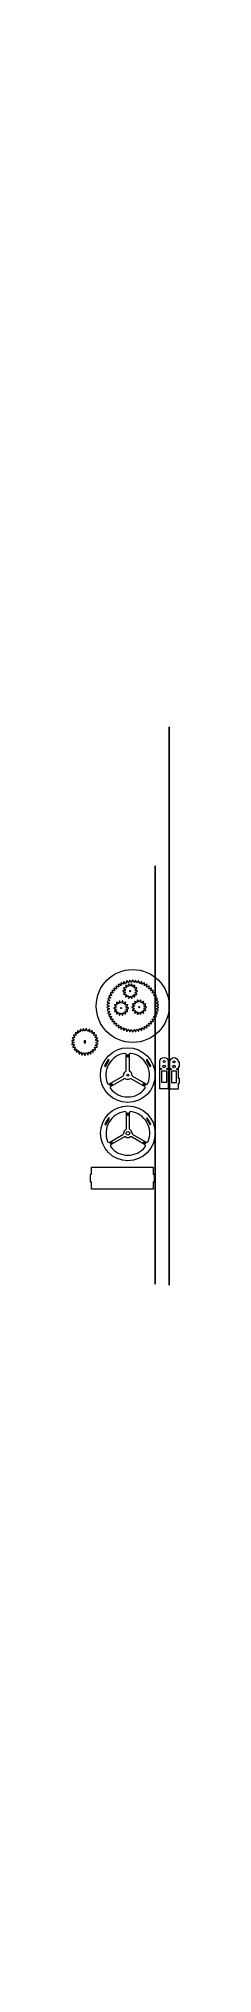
# Model space of a CAD drawing. Header units: millimetres. Extents: x -643 to -348, y -2466 to 2836.
import ezdxf

# ---------------------------------------------------------------- set-up
doc = ezdxf.new("R2010")
doc.units = ezdxf.units.MM
doc.header["$MEASUREMENT"] = 0
doc.layers.add('layer 1', color=7, linetype='Continuous')

msp = doc.modelspace()

# ---------------------------------------------------------------- linework, layer by layer
at = {"color": 1, "lineweight": 9}
for points in [[(-396.3767, -23.7051), (-382.3767, -23.7051), (-382.3767, 6.9969), (-396.3767, 6.9969), (-396.3767, -23.7051)], [(-369.224, -23.9766), (-355.224, -23.9766), (-355.224, 6.7254), (-369.224, 6.7254), (-369.224, -23.9766)]]:
    msp.add_lwpolyline(points, close=True, dxfattribs=at)
for centre, major_axis, ratio in [((-398.0767, 12.9969), (0, 1.5), 1), ((-389.3767, 19.9242), (0, 3.5727), 0.985697092), ((-389.3768, 32.9969), (0, 2.7), 1), ((-380.6767, 12.9969), (0, 1.5), 1), ((-370.924, 12.7254), (0, 1.5), 1), ((-362.224, 19.6527), (0, 3.5727), 0.985697092), ((-362.2241, 32.7254), (0, 2.7), 1), ((-353.524, 12.7254), (0, 1.5), 1)]:
    msp.add_ellipse(centre, major_axis=major_axis, ratio=ratio, dxfattribs=at)
for points, knots in [([(-375.6862, 185.3979), (-375.6862, 240.6263), (-420.4576, 285.3978), (-475.6861, 285.3979), (-530.9145, 285.398), (-575.6861, 240.6266), (-575.6862, 185.3982), (-575.6863, 130.1697), (-530.915, 85.3981), (-475.6866, 85.3979), (-420.4582, 85.3977), (-375.6865, 130.1689), (-375.6862, 185.3974), (-375.6718, 2836.3654), (-375.6862, -2465.5653), (-375.6862, 185.3979)], [0, 0, 0, 0, 0.25, 0.25, 0.25, 0.5, 0.5, 0.5, 0.75, 0.75, 0.75, 1, 1, 1, 1.0005, 1.0005, 1.0005, 1.0005]), ([(-414.3503, -3.8209), (-414.3503, 37.6004), (-447.9289, 71.179), (-489.3501, 71.1791), (-530.7714, 71.1792), (-564.3501, 37.6006), (-564.3502, -3.8207), (-564.3503, -45.2419), (-530.7718, -78.8206), (-489.3505, -78.8208), (-447.9293, -78.821), (-414.3505, -45.2425), (-414.3503, -3.8213), (-414.3407, 1984.3963), (-414.3503, -1992.0433), (-414.3503, -3.8209)], [0, 0, 0, 0, 0.25, 0.25, 0.25, 0.5, 0.5, 0.5, 0.75, 0.75, 0.75, 1, 1, 1, 1.0004, 1.0004, 1.0004, 1.0004]), ([(-480.9198, 226.0881), (-480.9198, 226.9165), (-481.5913, 227.5881), (-482.4198, 227.5881), (-483.2482, 227.5881), (-483.9198, 226.9165), (-483.9198, 226.0881), (-483.9198, 225.2596), (-483.2482, 224.5881), (-482.4198, 224.5881), (-481.5913, 224.5881), (-480.9198, 225.2596), (-480.9198, 226.0881)], [0, 0, 0, 0, 0.25, 0.25, 0.25, 0.5, 0.5, 0.5, 0.75, 0.75, 0.75, 1, 1, 1, 1]), ([(-506.0734, 179.6614), (-506.0734, 180.4898), (-506.745, 181.1614), (-507.5734, 181.1614), (-508.4019, 181.1614), (-509.0734, 180.4898), (-509.0734, 179.6614), (-509.0734, 178.8329), (-508.4019, 178.1614), (-507.5734, 178.1614), (-506.745, 178.1614), (-506.0734, 178.8329), (-506.0734, 179.6614)], [0, 0, 0, 0, 0.25, 0.25, 0.25, 0.5, 0.5, 0.5, 0.75, 0.75, 0.75, 1, 1, 1, 1]), ([(-456.491, 182.1056), (-456.491, 182.9341), (-457.1625, 183.6056), (-457.991, 183.6056), (-458.8194, 183.6056), (-459.491, 182.9341), (-459.491, 182.1056), (-459.491, 181.2772), (-458.8194, 180.6056), (-457.991, 180.6056), (-457.1625, 180.6056), (-456.491, 181.2772), (-456.491, 182.1056)], [0, 0, 0, 0, 0.25, 0.25, 0.25, 0.5, 0.5, 0.5, 0.75, 0.75, 0.75, 1, 1, 1, 1]), ([(-497.8233, 55.5778), (-516.0646, 52.9757), (-532.0988, 42.1364), (-541.3117, 26.1791), (-550.5247, 10.2218), (-551.8947, -9.0838), (-545.0275, -26.1822)], [0, 0, 0, 0, 0.5, 0.5, 0.5, 1, 1, 1, 1]), ([(-493.2584, 51.6179), (-493.2584, 52.7773), (-493.7615, 53.8797), (-494.6373, 54.6394), (-495.5131, 55.3992), (-496.6755, 55.7415), (-497.8233, 55.5778)], [0, 0, 0, 0, 0.5, 0.5, 0.5, 1, 1, 1, 1]), ([(-480.8772, 55.5778), (-482.025, 55.7415), (-483.1874, 55.3992), (-484.0632, 54.6394), (-484.939, 53.8797), (-485.4421, 52.7773), (-485.4421, 51.6179)], [0, 0, 0, 0, 0.5, 0.5, 0.5, 1, 1, 1, 1]), ([(-433.673, -26.1822), (-426.8058, -9.0838), (-428.1758, 10.2217), (-437.3887, 26.179), (-446.6016, 42.1363), (-462.6357, 52.9756), (-480.8769, 55.5778)], [0, 0, 0, 0, 0.5, 0.5, 0.5, 1, 1, 1, 1]), ([(-552.7204, 21.2189), (-552.7204, 21.2189), (-542.7204, 38.5395), (-542.7204, 38.5395), (-542.7204, 38.5395), (-540.2955, 37.1395), (-540.2955, 37.1395), (-540.2955, 37.1395), (-550.2955, 19.8189), (-550.2955, 19.8189), (-550.2955, 19.8189), (-552.7204, 21.2189), (-552.7204, 21.2189)], [0, 0, 0, 0, 0.25, 0.25, 0.25, 0.5, 0.5, 0.5, 0.75, 0.75, 0.75, 1, 1, 1, 1]), ([(-487.8503, 50.5541), (-487.8503, 51.3825), (-488.5218, 52.0541), (-489.3502, 52.0541), (-490.1786, 52.0541), (-490.8502, 51.3825), (-490.8502, 50.5541), (-490.8502, 49.7257), (-490.1786, 49.0541), (-489.3502, 49.0541), (-488.5218, 49.0541), (-487.8503, 49.7257), (-487.8503, 50.5541)], [0, 0, 0, 0, 0.25, 0.25, 0.25, 0.5, 0.5, 0.5, 0.75, 0.75, 0.75, 1, 1, 1, 1]), ([(-487.8503, 46.8041), (-487.8503, 47.6325), (-488.5218, 48.3041), (-489.3502, 48.3041), (-490.1786, 48.3041), (-490.8502, 47.6325), (-490.8502, 46.8041), (-490.8502, 45.9757), (-490.1786, 45.3041), (-489.3502, 45.3041), (-488.5218, 45.3041), (-487.8503, 45.9757), (-487.8503, 46.8041)], [0, 0, 0, 0, 0.25, 0.25, 0.25, 0.5, 0.5, 0.5, 0.75, 0.75, 0.75, 1, 1, 1, 1]), ([(-435.9802, 38.5395), (-435.9802, 38.5395), (-425.9802, 21.2189), (-425.9802, 21.2189), (-425.9802, 21.2189), (-428.4051, 19.8189), (-428.4051, 19.8189), (-428.4051, 19.8189), (-438.4051, 37.1395), (-438.4051, 37.1395), (-438.4051, 37.1395), (-435.9802, 38.5395), (-435.9802, 38.5395)], [0, 0, 0, 0, 0.25, 0.25, 0.25, 0.5, 0.5, 0.5, 0.75, 0.75, 0.75, 1, 1, 1, 1]), ([(-400.8767, 32.9969), (-400.8767, 39.3483), (-395.7281, 44.4969), (-389.3767, 44.4969), (-383.0253, 44.4969), (-377.8767, 39.3483), (-377.8767, 32.9969)], [0, 0, 0, 0, 0.5, 0.5, 0.5, 1, 1, 1, 1]), ([(-377.8767, 32.9969), (-377.8767, 32.9969), (-377.8767, -42.0031), (-377.8767, -42.0031), (-377.8767, -42.0031), (-400.8767, -42.0031), (-400.8767, -42.0031), (-400.8767, -42.0031), (-400.8767, 32.9969), (-400.8767, 32.9969)], [0, 0, 0, 0, 0.333333333, 0.333333333, 0.333333333, 0.666666667, 0.666666667, 0.666666667, 1, 1, 1, 1]), ([(-373.724, 32.7254), (-373.724, 39.0768), (-368.5754, 44.2254), (-362.224, 44.2254), (-355.8726, 44.2254), (-350.724, 39.0768), (-350.724, 32.7254)], [0, 0, 0, 0, 0.5, 0.5, 0.5, 1, 1, 1, 1]), ([(-350.724, -27.2751), (-350.724, -27.2751), (-350.724, -42.2746), (-350.724, -42.2746), (-350.724, -42.2746), (-373.724, -42.2746), (-373.724, -42.2746), (-373.724, -42.2746), (-373.724, 32.7254), (-373.724, 32.7254)], [0, 0, 0, 0, 0.333333333, 0.333333333, 0.333333333, 0.666666667, 0.666666667, 0.666666667, 1, 1, 1, 1]), ([(-545.0275, -26.1822), (-544.5954, -27.2581), (-543.7178, -28.0936), (-542.6219, -28.4722), (-541.526, -28.8508), (-540.3198, -28.7353), (-539.3157, -28.1556)], [0, 0, 0, 0, 0.5, 0.5, 0.5, 1, 1, 1, 1]), ([(-534.9403, -31.0083), (-534.9403, -30.1799), (-535.6119, -29.5083), (-536.4403, -29.5083), (-537.2688, -29.5083), (-537.9403, -30.1799), (-537.9403, -31.0083), (-537.9403, -31.8367), (-537.2688, -32.5083), (-536.4403, -32.5083), (-535.6119, -32.5083), (-534.9403, -31.8367), (-534.9403, -31.0083)], [0, 0, 0, 0, 0.25, 0.25, 0.25, 0.5, 0.5, 0.5, 0.75, 0.75, 0.75, 1, 1, 1, 1]), ([(-535.4075, -34.9248), (-536.4116, -35.5045), (-537.1147, -36.4914), (-537.3348, -37.6298), (-537.5548, -38.7681), (-537.2701, -39.9459), (-536.5544, -40.8581)], [0, 0, 0, 0, 0.5, 0.5, 0.5, 1, 1, 1, 1]), ([(-536.5544, -40.8581), (-525.1803, -55.3545), (-507.7761, -63.8208), (-489.3502, -63.8208), (-470.9244, -63.8208), (-453.5202, -55.3545), (-442.1461, -40.8581)], [0, 0, 0, 0, 0.5, 0.5, 0.5, 1, 1, 1, 1]), ([(-531.6927, -29.1333), (-531.6927, -28.3049), (-532.3643, -27.6333), (-533.1927, -27.6333), (-534.0212, -27.6333), (-534.6927, -28.3049), (-534.6927, -29.1333), (-534.6927, -29.9617), (-534.0212, -30.6333), (-533.1927, -30.6333), (-532.3643, -30.6333), (-531.6927, -29.9617), (-531.6927, -29.1333)], [0, 0, 0, 0, 0.25, 0.25, 0.25, 0.5, 0.5, 0.5, 0.75, 0.75, 0.75, 1, 1, 1, 1]), ([(-486.6502, -3.8208), (-486.6502, -2.3296), (-487.8591, -1.1208), (-489.3503, -1.1208), (-490.8415, -1.1208), (-492.0503, -2.3296), (-492.0503, -3.8208), (-492.0503, -5.312), (-490.8415, -6.5209), (-489.3503, -6.5209), (-487.8591, -6.5209), (-486.6502, -5.312), (-486.6502, -3.8208)], [0, 0, 0, 0, 0.25, 0.25, 0.25, 0.5, 0.5, 0.5, 0.75, 0.75, 0.75, 1, 1, 1, 1]), ([(-444.0078, -29.1333), (-444.0078, -28.3049), (-444.6793, -27.6333), (-445.5078, -27.6333), (-446.3362, -27.6333), (-447.0078, -28.3049), (-447.0078, -29.1333), (-447.0078, -29.9617), (-446.3362, -30.6333), (-445.5078, -30.6333), (-444.6793, -30.6333), (-444.0078, -29.9617), (-444.0078, -29.1333)], [0, 0, 0, 0, 0.25, 0.25, 0.25, 0.5, 0.5, 0.5, 0.75, 0.75, 0.75, 1, 1, 1, 1]), ([(-440.7602, -31.0083), (-440.7602, -30.1799), (-441.4317, -29.5083), (-442.2602, -29.5083), (-443.0886, -29.5083), (-443.7602, -30.1799), (-443.7602, -31.0083), (-443.7602, -31.8367), (-443.0886, -32.5083), (-442.2602, -32.5083), (-441.4317, -32.5083), (-440.7602, -31.8367), (-440.7602, -31.0083)], [0, 0, 0, 0, 0.25, 0.25, 0.25, 0.5, 0.5, 0.5, 0.75, 0.75, 0.75, 1, 1, 1, 1]), ([(-442.1461, -40.8581), (-441.4304, -39.9459), (-441.1457, -38.7681), (-441.3657, -37.6298), (-441.5858, -36.4914), (-442.2889, -35.5046), (-443.293, -34.9248)], [0, 0, 0, 0, 0.5, 0.5, 0.5, 1, 1, 1, 1]), ([(-439.3848, -28.1556), (-438.3807, -28.7353), (-437.1745, -28.8508), (-436.0786, -28.4722), (-434.9827, -28.0936), (-434.1051, -27.2581), (-433.673, -26.1822)], [0, 0, 0, 0, 0.5, 0.5, 0.5, 1, 1, 1, 1]), ([(-413.8705, -163.5158), (-413.8705, -122.0945), (-447.4491, -88.5159), (-488.8703, -88.5158), (-530.2916, -88.5157), (-563.8703, -122.0943), (-563.8704, -163.5156), (-563.8705, -204.9368), (-530.292, -238.5155), (-488.8707, -238.5157), (-447.4495, -238.5159), (-413.8707, -204.9374), (-413.8705, -163.5162), (-413.8705, -163.5162), (-413.8705, -163.5158), (-413.8705, -163.5158)], [0, 0, 0, 0, 0.25, 0.25, 0.25, 0.5, 0.5, 0.5, 0.75, 0.75, 0.75, 1, 1, 1, 1.0004, 1.0004, 1.0004, 1.0004]), ([(-497.3435, -104.1171), (-515.5848, -106.7192), (-531.619, -117.5585), (-540.8319, -133.5158), (-550.0449, -149.4731), (-551.4149, -168.7787), (-544.5477, -185.8771)], [0, 0, 0, 0, 0.5, 0.5, 0.5, 1, 1, 1, 1]), ([(-492.7786, -108.077), (-492.7786, -106.9176), (-493.2817, -105.8152), (-494.1575, -105.0555), (-495.0333, -104.2957), (-496.1957, -103.9534), (-497.3435, -104.1171)], [0, 0, 0, 0, 0.5, 0.5, 0.5, 1, 1, 1, 1]), ([(-480.3974, -104.1171), (-481.5452, -103.9534), (-482.7076, -104.2957), (-483.5834, -105.0555), (-484.4592, -105.8152), (-484.9623, -106.9176), (-484.9623, -108.077)], [0, 0, 0, 0, 0.5, 0.5, 0.5, 1, 1, 1, 1]), ([(-433.1932, -185.8771), (-426.326, -168.7787), (-427.696, -149.4732), (-436.9089, -133.5159), (-446.1218, -117.5586), (-462.1559, -106.7193), (-480.3971, -104.1171)], [0, 0, 0, 0, 0.5, 0.5, 0.5, 1, 1, 1, 1]), ([(-552.2406, -138.476), (-552.2406, -138.476), (-542.2406, -121.1554), (-542.2406, -121.1554), (-542.2406, -121.1554), (-539.8157, -122.5554), (-539.8157, -122.5554), (-539.8157, -122.5554), (-549.8157, -139.876), (-549.8157, -139.876), (-549.8157, -139.876), (-552.2406, -138.476), (-552.2406, -138.476)], [0, 0, 0, 0, 0.25, 0.25, 0.25, 0.5, 0.5, 0.5, 0.75, 0.75, 0.75, 1, 1, 1, 1]), ([(-483.8706, -163.5157), (-483.8706, -160.7542), (-486.1091, -158.5157), (-488.8706, -158.5157), (-491.632, -158.5157), (-493.8706, -160.7542), (-493.8706, -163.5157), (-493.8706, -166.2772), (-491.632, -168.5157), (-488.8706, -168.5157), (-486.1091, -168.5157), (-483.8706, -166.2772), (-483.8706, -163.5157)], [0, 0, 0, 0, 0.25, 0.25, 0.25, 0.5, 0.5, 0.5, 0.75, 0.75, 0.75, 1, 1, 1, 1]), ([(-487.3705, -109.1408), (-487.3705, -108.3124), (-488.042, -107.6408), (-488.8704, -107.6408), (-489.6988, -107.6408), (-490.3704, -108.3124), (-490.3704, -109.1408), (-490.3704, -109.9692), (-489.6988, -110.6408), (-488.8704, -110.6408), (-488.042, -110.6408), (-487.3705, -109.9692), (-487.3705, -109.1408)], [0, 0, 0, 0, 0.25, 0.25, 0.25, 0.5, 0.5, 0.5, 0.75, 0.75, 0.75, 1, 1, 1, 1]), ([(-487.3705, -112.8908), (-487.3705, -112.0624), (-488.042, -111.3908), (-488.8704, -111.3908), (-489.6988, -111.3908), (-490.3704, -112.0624), (-490.3704, -112.8908), (-490.3704, -113.7192), (-489.6988, -114.3908), (-488.8704, -114.3908), (-488.042, -114.3908), (-487.3705, -113.7192), (-487.3705, -112.8908)], [0, 0, 0, 0, 0.25, 0.25, 0.25, 0.5, 0.5, 0.5, 0.75, 0.75, 0.75, 1, 1, 1, 1]), ([(-435.5004, -121.1554), (-435.5004, -121.1554), (-425.5004, -138.476), (-425.5004, -138.476), (-425.5004, -138.476), (-427.9253, -139.876), (-427.9253, -139.876), (-427.9253, -139.876), (-437.9253, -122.5554), (-437.9253, -122.5554), (-437.9253, -122.5554), (-435.5004, -121.1554), (-435.5004, -121.1554)], [0, 0, 0, 0, 0.25, 0.25, 0.25, 0.5, 0.5, 0.5, 0.75, 0.75, 0.75, 1, 1, 1, 1]), ([(-544.5477, -185.8771), (-544.1156, -186.953), (-543.238, -187.7885), (-542.1421, -188.1671), (-541.0462, -188.5457), (-539.84, -188.4302), (-538.8359, -187.8505)], [0, 0, 0, 0, 0.5, 0.5, 0.5, 1, 1, 1, 1]), ([(-534.4605, -190.7032), (-534.4605, -189.8748), (-535.1321, -189.2032), (-535.9605, -189.2032), (-536.789, -189.2032), (-537.4605, -189.8748), (-537.4605, -190.7032), (-537.4605, -191.5316), (-536.789, -192.2032), (-535.9605, -192.2032), (-535.1321, -192.2032), (-534.4605, -191.5316), (-534.4605, -190.7032)], [0, 0, 0, 0, 0.25, 0.25, 0.25, 0.5, 0.5, 0.5, 0.75, 0.75, 0.75, 1, 1, 1, 1]), ([(-534.9277, -194.6197), (-535.9318, -195.1994), (-536.6349, -196.1863), (-536.855, -197.3247), (-537.075, -198.463), (-536.7903, -199.6408), (-536.0746, -200.553)], [0, 0, 0, 0, 0.5, 0.5, 0.5, 1, 1, 1, 1]), ([(-536.0746, -200.553), (-524.7005, -215.0494), (-507.2963, -223.5157), (-488.8704, -223.5157), (-470.4446, -223.5157), (-453.0404, -215.0494), (-441.6663, -200.553)], [0, 0, 0, 0, 0.5, 0.5, 0.5, 1, 1, 1, 1]), ([(-531.2129, -188.8282), (-531.2129, -187.9998), (-531.8845, -187.3282), (-532.7129, -187.3282), (-533.5414, -187.3282), (-534.2129, -187.9998), (-534.2129, -188.8282), (-534.2129, -189.6566), (-533.5414, -190.3282), (-532.7129, -190.3282), (-531.8845, -190.3282), (-531.2129, -189.6566), (-531.2129, -188.8282)], [0, 0, 0, 0, 0.25, 0.25, 0.25, 0.5, 0.5, 0.5, 0.75, 0.75, 0.75, 1, 1, 1, 1]), ([(-443.528, -188.8282), (-443.528, -187.9998), (-444.1995, -187.3282), (-445.028, -187.3282), (-445.8564, -187.3282), (-446.528, -187.9998), (-446.528, -188.8282), (-446.528, -189.6566), (-445.8564, -190.3282), (-445.028, -190.3282), (-444.1995, -190.3282), (-443.528, -189.6566), (-443.528, -188.8282)], [0, 0, 0, 0, 0.25, 0.25, 0.25, 0.5, 0.5, 0.5, 0.75, 0.75, 0.75, 1, 1, 1, 1]), ([(-440.2804, -190.7032), (-440.2804, -189.8748), (-440.9519, -189.2032), (-441.7804, -189.2032), (-442.6088, -189.2032), (-443.2804, -189.8748), (-443.2804, -190.7032), (-443.2804, -191.5316), (-442.6088, -192.2032), (-441.7804, -192.2032), (-440.9519, -192.2032), (-440.2804, -191.5316), (-440.2804, -190.7032)], [0, 0, 0, 0, 0.25, 0.25, 0.25, 0.5, 0.5, 0.5, 0.75, 0.75, 0.75, 1, 1, 1, 1]), ([(-441.6663, -200.553), (-440.9506, -199.6408), (-440.6659, -198.463), (-440.8859, -197.3247), (-441.106, -196.1863), (-441.8091, -195.1995), (-442.8132, -194.6197)], [0, 0, 0, 0, 0.5, 0.5, 0.5, 1, 1, 1, 1]), ([(-438.905, -187.8505), (-437.9009, -188.4302), (-436.6947, -188.5457), (-435.5988, -188.1671), (-434.5029, -187.7885), (-433.6253, -186.953), (-433.1932, -185.8771)], [0, 0, 0, 0, 0.5, 0.5, 0.5, 1, 1, 1, 1]), ([(-589.1262, -276.4715), (-589.1262, -276.4715), (-589.1262, -256.4715), (-589.1262, -256.4715), (-589.1262, -256.4715), (-419.1263, -256.4715), (-419.1263, -256.4715), (-419.1263, -256.4715), (-419.1263, -276.4715), (-419.1263, -276.4715)], [0, 0, 0, 0, 0.333333333, 0.333333333, 0.333333333, 0.666666667, 0.666666667, 0.666666667, 1, 1, 1, 1]), ([(-589.1262, -276.4715), (-589.1262, -276.4715), (-592.1262, -276.4715), (-592.1262, -276.4715), (-592.1262, -276.4715), (-592.1262, -296.4715), (-592.1262, -296.4715), (-592.1262, -296.4715), (-589.1262, -296.4715), (-589.1262, -296.4715)], [0, 0, 0, 0, 0.333333333, 0.333333333, 0.333333333, 0.666666667, 0.666666667, 0.666666667, 1, 1, 1, 1]), ([(-419.1263, -296.4715), (-419.1263, -296.4715), (-419.1263, -316.4715), (-419.1263, -316.4715), (-419.1263, -316.4715), (-589.1262, -316.4715), (-589.1262, -316.4715), (-589.1262, -316.4715), (-589.1262, -296.4715), (-589.1262, -296.4715)], [0, 0, 0, 0, 0.333333333, 0.333333333, 0.333333333, 0.666666667, 0.666666667, 0.666666667, 1, 1, 1, 1]), ([(-419.1262, -296.4715), (-419.1262, -296.4715), (-416.1262, -296.4715), (-416.1262, -296.4715), (-416.1262, -296.4715), (-416.1262, -276.4715), (-416.1262, -276.4715), (-416.1262, -276.4715), (-419.1262, -276.4715), (-419.1262, -276.4715)], [0, 0, 0, 0, 0.333333333, 0.333333333, 0.333333333, 0.666666667, 0.666666667, 0.666666667, 1, 1, 1, 1])]:
    msp.add_open_spline(points, degree=3, knots=knots, dxfattribs=at)
for points in [[(-540.2183, 214.0971), (-540.4329, 213.6145), (-540.6421, 213.1295), (-540.8458, 212.6422)], [(-540.8458, 212.6422), (-539.5326, 211.077), (-538.08, 209.6343), (-536.5059, 208.3318)], [(-534.1047, 213.8983), (-536.1324, 214.1495), (-538.1786, 214.216), (-540.2183, 214.0971)], [(-536.4501, 221.3948), (-536.7193, 220.9404), (-536.9834, 220.4829), (-537.2424, 220.0226)], [(-537.2424, 220.0226), (-536.1198, 218.3155), (-534.8445, 216.7139), (-533.4322, 215.2375)], [(-530.401, 220.4876), (-532.3858, 220.9725), (-534.4105, 221.2761), (-536.4501, 221.3948)], [(-533.4322, 215.2375), (-533.6615, 214.7937), (-533.8857, 214.3473), (-534.1047, 213.8983)], [(-531.8603, 228.2056), (-532.1804, 227.7855), (-532.4958, 227.3619), (-532.8065, 226.9347)], [(-532.8065, 226.9347), (-531.8896, 225.1088), (-530.8089, 223.37), (-529.5776, 221.7396)], [(-525.9574, 226.6024), (-527.8724, 227.3144), (-529.8482, 227.851), (-531.8603, 228.2056)], [(-529.5776, 221.7396), (-529.8569, 221.3255), (-530.1314, 220.9081), (-530.401, 220.4876)], [(-526.5108, 234.4376), (-526.8775, 234.0575), (-527.24, 233.6733), (-527.5981, 233.2851)], [(-527.5981, 233.2851), (-526.8995, 231.3651), (-526.0279, 229.5126), (-524.9942, 227.7503)], [(-520.8339, 232.1599), (-522.6534, 233.0894), (-524.5535, 233.8518), (-526.5108, 234.4376)], [(-524.9942, 227.7503), (-525.3196, 227.3714), (-525.6407, 226.9887), (-525.9574, 226.6024)], [(-520.474, 240.0064), (-520.8824, 239.6714), (-521.287, 239.3319), (-521.6878, 238.9879)], [(-521.6878, 238.9879), (-521.2167, 236.9998), (-520.5661, 235.0586), (-519.744, 233.1882)], [(-519.744, 233.1882), (-520.1112, 232.8496), (-520.4746, 232.5068), (-520.8339, 232.1599)], [(-515.0999, 237.085), (-516.7992, 238.2195), (-518.5979, 239.1973), (-520.474, 240.0064)], [(-513.8315, 244.8367), (-514.276, 244.5514), (-514.7173, 244.2612), (-515.1553, 243.966)], [(-515.1553, 243.966), (-514.9182, 241.9367), (-514.4974, 239.9331), (-513.8979, 237.9799)], [(-513.8979, 237.9799), (-514.302, 237.6862), (-514.7027, 237.3879), (-515.0999, 237.085)], [(-508.8329, 241.3112), (-510.389, 242.6352), (-512.062, 243.8152), (-513.8315, 244.8367)], [(-507.5352, 242.0604), (-507.9706, 241.8157), (-508.4032, 241.5659), (-508.8329, 241.3112)], [(-508.0891, 248.1521), (-508.0892, 246.1089), (-507.9038, 244.07), (-507.5352, 242.0604)], [(-506.6731, 248.8632), (-507.1478, 248.6314), (-507.6198, 248.3944), (-508.0891, 248.1521)], [(-502.1177, 244.7812), (-503.5095, 246.277), (-505.0342, 247.6432), (-506.6731, 248.8632)], [(-502.4127, 226.6218), (-502.4222, 226.2661), (-502.4222, 225.9101), (-502.4127, 225.5544)], [(-496.6705, 227.9668), (-498.6892, 228.386), (-500.7901, 227.8939), (-502.4127, 226.6218)], [(-502.4127, 225.5544), (-500.7901, 224.2823), (-498.6892, 223.7902), (-496.6705, 224.2094)], [(-500.7417, 245.3747), (-501.2026, 245.1822), (-501.6613, 244.9843), (-502.1177, 244.7812)], [(-500.5847, 251.4895), (-500.822, 249.4602), (-500.8745, 247.4135), (-500.7417, 245.3747)], [(-500.2012, 235.2436), (-500.3641, 234.9272), (-500.5185, 234.6065), (-500.6643, 234.2818)], [(-500.6643, 234.2818), (-499.7544, 232.4317), (-498.0751, 231.0768), (-496.0744, 230.5786)], [(-496.0744, 221.5976), (-498.0751, 221.0994), (-499.7544, 219.7445), (-500.6643, 217.8944)], [(-500.6643, 217.8944), (-500.5185, 217.5697), (-500.3641, 217.249), (-500.2012, 216.9326)], [(-499.0957, 252.0314), (-499.5941, 251.8563), (-500.0904, 251.6757), (-500.5847, 251.4895)], [(-494.4441, 233.9639), (-496.081, 235.2175), (-498.1873, 235.6857), (-500.2012, 235.2436)], [(-500.2012, 216.9326), (-498.1873, 216.4905), (-496.081, 216.9587), (-494.4441, 218.2123)], [(-495.045, 247.4482), (-496.2537, 249.0954), (-497.6095, 250.6294), (-499.0957, 252.0314)], [(-496.0744, 230.5786), (-496.354, 229.7285), (-496.5535, 228.8541), (-496.6705, 227.9668)], [(-496.6705, 224.2094), (-496.5535, 223.3221), (-496.354, 222.4477), (-496.0744, 221.5976)], [(-494.4679, 242.0519), (-494.7519, 241.8376), (-495.0302, 241.6156), (-495.3024, 241.3864)], [(-495.3024, 241.3864), (-495.2853, 239.3247), (-494.3602, 237.3753), (-492.7738, 236.0584)], [(-492.7738, 216.1178), (-494.3602, 214.8009), (-495.2853, 212.8515), (-495.3024, 210.7898)], [(-493.6094, 247.878), (-494.0895, 247.7402), (-494.5681, 247.597), (-495.045, 247.4482)], [(-489.8362, 238.4011), (-490.7671, 240.2408), (-492.4616, 241.5765), (-494.4679, 242.0519)], [(-494.4679, 210.1243), (-492.4616, 210.5997), (-490.7671, 211.9354), (-489.8362, 213.7751)], [(-492.7738, 236.0584), (-493.3945, 235.4138), (-493.9537, 234.7125), (-494.4441, 233.9639)], [(-494.4441, 218.2123), (-493.9537, 217.4637), (-493.3945, 216.7624), (-492.7738, 216.1178)], [(-492.7435, 253.9331), (-493.2148, 251.9451), (-493.5046, 249.9184), (-493.6094, 247.878)], [(-491.2018, 254.2985), (-491.717, 254.1825), (-492.231, 254.0607), (-492.7435, 253.9331)], [(-487.7105, 249.276), (-488.7198, 251.0524), (-489.8884, 252.7335), (-491.2018, 254.2985)], [(-487.4225, 239.5635), (-488.2615, 239.252), (-489.0695, 238.8628), (-489.8362, 238.4011)], [(-489.8362, 213.7751), (-489.0695, 213.3134), (-488.2615, 212.9242), (-487.4225, 212.6127)], [(-487.389, 245.4609), (-488.2681, 243.596), (-488.2804, 241.4383), (-487.4225, 239.5635)], [(-487.4225, 212.6127), (-488.2804, 210.7379), (-488.2681, 208.5802), (-487.389, 206.7153)], [(-486.2347, 249.5363), (-486.7276, 249.4552), (-487.2196, 249.3684), (-487.7105, 249.276)], [(-486.3483, 245.6985), (-486.6972, 245.6286), (-487.0443, 245.5494), (-487.389, 245.4609)], [(-483.7593, 240.3996), (-483.7998, 242.4609), (-484.747, 244.3996), (-486.3483, 245.6985)], [(-484.6717, 255.45), (-485.3707, 253.5301), (-485.8938, 251.5507), (-486.2347, 249.5363)], [(-483.098, 255.6339), (-483.6232, 255.5785), (-484.1479, 255.5172), (-484.6717, 255.45)], [(-481.0803, 240.3996), (-481.9714, 240.4829), (-482.8682, 240.4829), (-483.7593, 240.3996)], [(-480.2134, 250.2401), (-481.0096, 252.1216), (-481.9752, 253.927), (-483.098, 255.6339)], [(-478.4913, 245.6985), (-480.0926, 244.3996), (-481.0398, 242.4609), (-481.0803, 240.3996)], [(-478.7174, 250.3272), (-479.2164, 250.3039), (-479.715, 250.2748), (-480.2134, 250.2401)], [(-476.4784, 256.0195), (-477.3955, 254.1937), (-478.1449, 252.2885), (-478.7174, 250.3272)], [(-477.4506, 245.4609), (-477.7953, 245.5494), (-478.1424, 245.6286), (-478.4913, 245.6985)], [(-477.4171, 239.5635), (-476.5592, 241.4383), (-476.5715, 243.596), (-477.4506, 245.4609)], [(-477.4506, 206.7153), (-476.5715, 208.5802), (-476.5592, 210.7379), (-477.4171, 212.6127)], [(-475.0034, 238.4011), (-475.7701, 238.8628), (-476.5781, 239.252), (-477.4171, 239.5635)], [(-477.4171, 212.6127), (-476.5781, 212.9242), (-475.7701, 213.3134), (-475.0034, 213.7751)], [(-474.894, 256.0195), (-475.4221, 256.0254), (-475.9503, 256.0254), (-476.4784, 256.0195)], [(-470.3717, 242.0519), (-472.378, 241.5765), (-474.0725, 240.2408), (-475.0034, 238.4011)], [(-475.0034, 213.7751), (-474.0725, 211.9354), (-472.378, 210.5997), (-470.3717, 210.1243)], [(-472.655, 250.3272), (-473.2275, 252.2885), (-473.9769, 254.1937), (-474.894, 256.0195)], [(-471.159, 250.2401), (-471.6574, 250.2748), (-472.156, 250.3039), (-472.655, 250.3272)], [(-472.0658, 236.0584), (-470.4794, 237.3753), (-469.5543, 239.3247), (-469.5372, 241.3864)], [(-470.3955, 233.9639), (-470.8859, 234.7125), (-471.4451, 235.4138), (-472.0658, 236.0584)], [(-472.0658, 216.1178), (-471.4451, 216.7624), (-470.8859, 217.4637), (-470.3955, 218.2123)], [(-469.5372, 210.7898), (-469.5543, 212.8515), (-470.4794, 214.8009), (-472.0658, 216.1178)], [(-468.2744, 255.6339), (-469.3972, 253.927), (-470.3628, 252.1216), (-471.159, 250.2401)], [(-464.6384, 235.2436), (-466.6523, 235.6857), (-468.7586, 235.2175), (-470.3955, 233.9639)], [(-470.3955, 218.2123), (-468.7586, 216.9587), (-466.6523, 216.4905), (-464.6384, 216.9326)], [(-469.5372, 241.3864), (-469.8094, 241.6156), (-470.0877, 241.8376), (-470.3717, 242.0519)], [(-468.7652, 230.5786), (-466.7645, 231.0768), (-465.0852, 232.4317), (-464.1753, 234.2818)], [(-468.1691, 227.9668), (-468.2861, 228.8541), (-468.4856, 229.7285), (-468.7652, 230.5786)], [(-468.7652, 221.5976), (-468.4856, 222.4477), (-468.2861, 223.3221), (-468.1691, 224.2094)], [(-464.1753, 217.8944), (-465.0852, 219.7445), (-466.7645, 221.0994), (-468.7652, 221.5976)], [(-466.7007, 255.45), (-467.2245, 255.5172), (-467.7492, 255.5785), (-468.2744, 255.6339)], [(-462.4269, 226.6218), (-464.0495, 227.8939), (-466.1504, 228.386), (-468.1691, 227.9668)], [(-468.1691, 224.2094), (-466.1504, 223.7902), (-464.0495, 224.2823), (-462.4269, 225.5544)], [(-465.1377, 249.5363), (-465.4786, 251.5507), (-466.0017, 253.5301), (-466.7007, 255.45)], [(-463.6619, 249.276), (-464.1528, 249.3684), (-464.6448, 249.4552), (-465.1377, 249.5363)], [(-464.1753, 234.2818), (-464.3211, 234.6065), (-464.4755, 234.9272), (-464.6384, 235.2436)], [(-464.6384, 216.9326), (-464.4755, 217.249), (-464.3211, 217.5697), (-464.1753, 217.8944)], [(-460.1706, 254.2985), (-461.484, 252.7335), (-462.6526, 251.0524), (-463.6619, 249.276)], [(-462.4269, 225.5544), (-462.4174, 225.9101), (-462.4174, 226.266), (-462.4269, 226.6217)], [(-458.6289, 253.9331), (-459.1414, 254.0607), (-459.6554, 254.1825), (-460.1706, 254.2985)], [(-457.763, 247.878), (-457.8678, 249.9184), (-458.1576, 251.9451), (-458.6289, 253.9331)], [(-456.3274, 247.4482), (-456.8043, 247.597), (-457.2829, 247.7402), (-457.763, 247.878)], [(-452.2767, 252.0314), (-453.7629, 250.6294), (-455.1187, 249.0954), (-456.3274, 247.4482)], [(-450.7877, 251.4895), (-451.282, 251.6757), (-451.7783, 251.8563), (-452.2767, 252.0314)], [(-450.6307, 245.3747), (-450.4979, 247.4135), (-450.5504, 249.4601), (-450.7877, 251.4893)], [(-449.2547, 244.7812), (-449.7111, 244.9843), (-450.1698, 245.1822), (-450.6307, 245.3747)], [(-444.6993, 248.8632), (-446.3382, 247.6432), (-447.8629, 246.277), (-449.2547, 244.7812)], [(-443.2833, 248.1521), (-443.7526, 248.3944), (-444.2246, 248.6314), (-444.6993, 248.8632)], [(-443.8372, 242.0604), (-443.4686, 244.07), (-443.2832, 246.1088), (-443.2833, 248.1519)], [(-442.5395, 241.3112), (-442.9692, 241.5659), (-443.4018, 241.8157), (-443.8372, 242.0604)], [(-437.5409, 244.8367), (-439.3104, 243.8152), (-440.9834, 242.6352), (-442.5395, 241.3112)], [(-436.2171, 243.966), (-436.6551, 244.2612), (-437.0964, 244.5514), (-437.5409, 244.8367)], [(-437.4745, 237.9799), (-436.875, 239.9331), (-436.4542, 241.9367), (-436.2171, 243.966)], [(-436.2725, 237.085), (-436.6697, 237.3879), (-437.0704, 237.6862), (-437.4745, 237.9799)], [(-430.8984, 240.0064), (-432.7745, 239.1973), (-434.5732, 238.2195), (-436.2725, 237.085)], [(-431.6284, 233.1882), (-430.8063, 235.0586), (-430.1557, 236.9998), (-429.6846, 238.9879)], [(-430.5385, 232.1599), (-430.8978, 232.5068), (-431.2612, 232.8496), (-431.6284, 233.1882)], [(-429.6846, 238.9879), (-430.0854, 239.3319), (-430.49, 239.6714), (-430.8984, 240.0064)], [(-424.8616, 234.4376), (-426.8189, 233.8518), (-428.719, 233.0894), (-430.5385, 232.1599)], [(-426.3782, 227.7503), (-425.3445, 229.5126), (-424.4729, 231.3651), (-423.7743, 233.2851)], [(-425.415, 226.6024), (-425.7317, 226.9887), (-426.0528, 227.3714), (-426.3782, 227.7503)], [(-419.5121, 228.2056), (-421.5242, 227.851), (-423.5, 227.3144), (-425.415, 226.6024)], [(-423.7743, 233.2851), (-424.1324, 233.6733), (-424.4949, 234.0575), (-424.8616, 234.4376)], [(-421.7948, 221.7396), (-420.5635, 223.37), (-419.4828, 225.1088), (-418.5659, 226.9347)], [(-420.9714, 220.4876), (-421.241, 220.9081), (-421.5155, 221.3255), (-421.7948, 221.7396)], [(-414.9223, 221.3948), (-416.9619, 221.2761), (-418.9866, 220.9725), (-420.9714, 220.4876)], [(-418.5659, 226.9347), (-418.8766, 227.3619), (-419.192, 227.7855), (-419.5121, 228.2056)], [(-417.9402, 215.2375), (-416.5279, 216.7139), (-415.2526, 218.3155), (-414.13, 220.0226)], [(-417.2677, 213.8983), (-417.4867, 214.3473), (-417.7109, 214.7937), (-417.9402, 215.2375)], [(-411.1541, 214.0971), (-413.1938, 214.216), (-415.24, 214.1495), (-417.2677, 213.8983)], [(-414.13, 220.0226), (-414.389, 220.4829), (-414.6531, 220.9404), (-414.9223, 221.3948)], [(-414.8665, 208.3318), (-413.2924, 209.6343), (-411.8398, 211.077), (-410.5266, 212.6422)], [(-410.5266, 212.6422), (-410.7303, 213.1295), (-410.9395, 213.6145), (-411.1541, 214.0971)], [(-546.1422, 190.2951), (-546.1788, 189.7682), (-546.2095, 189.2409), (-546.2343, 188.7133)], [(-546.2343, 188.7133), (-544.465, 187.6916), (-542.6066, 186.8327), (-540.6819, 186.1472)], [(-540.6819, 184.6486), (-542.6066, 183.9631), (-544.465, 183.1042), (-546.2343, 182.0825)], [(-546.2343, 182.0825), (-546.2095, 181.5549), (-546.1788, 181.0276), (-546.1422, 180.5007)], [(-540.3294, 192.1992), (-542.3206, 191.7418), (-544.2662, 191.1044), (-546.1422, 190.2951)], [(-546.1422, 180.5007), (-544.2662, 179.6914), (-542.3206, 179.054), (-540.3294, 178.5966)], [(-545.0973, 198.4414), (-545.1948, 197.9223), (-545.2866, 197.4021), (-545.3724, 196.881)], [(-545.3724, 196.881), (-543.7337, 195.6608), (-541.9875, 194.592), (-540.1554, 193.6876)], [(-540.1554, 177.1082), (-541.9875, 176.2038), (-543.7337, 175.135), (-545.3724, 173.9148)], [(-545.3724, 173.9148), (-545.2866, 173.3937), (-545.1948, 172.8735), (-545.0973, 172.3544)], [(-539.1027, 199.6579), (-541.1336, 199.4347), (-543.14, 199.0275), (-545.0973, 198.4414)], [(-545.0973, 172.3544), (-543.14, 171.7683), (-541.1336, 171.3611), (-539.1027, 171.1379)], [(-543.1137, 206.4113), (-543.2708, 205.9071), (-543.4223, 205.4011), (-543.5681, 204.8934)], [(-543.5681, 204.8934), (-542.0821, 203.4913), (-540.4718, 202.2269), (-538.7571, 201.116)], [(-538.7571, 169.6798), (-540.4718, 168.5689), (-542.0821, 167.3045), (-543.5681, 165.9024)], [(-543.5681, 165.9024), (-543.4223, 165.3947), (-543.2708, 164.8887), (-543.1137, 164.3845)], [(-537.0184, 206.9237), (-539.0615, 206.9377), (-541.1016, 206.7663), (-543.1137, 206.4113)], [(-543.1137, 164.3845), (-541.1016, 164.0295), (-539.0615, 163.8581), (-537.0184, 163.8721)], [(-536.5059, 162.464), (-538.08, 161.1615), (-539.5326, 159.7188), (-540.8458, 158.1536)], [(-540.6819, 186.1472), (-540.6876, 185.6477), (-540.6876, 185.1481), (-540.6819, 184.6486)], [(-540.1554, 193.6876), (-540.2191, 193.1922), (-540.2771, 192.696), (-540.3294, 192.1992)], [(-540.3294, 178.5966), (-540.2771, 178.0998), (-540.2191, 177.6036), (-540.1554, 177.1082)], [(-538.7571, 201.116), (-538.8779, 200.6313), (-538.9931, 200.1452), (-539.1027, 199.6579)], [(-539.1027, 171.1379), (-538.9931, 170.6506), (-538.8779, 170.1645), (-538.7571, 169.6798)], [(-536.5059, 208.3318), (-536.6821, 207.8644), (-536.853, 207.395), (-537.0184, 206.9237)], [(-537.0184, 163.8721), (-536.853, 163.4008), (-536.6821, 162.9314), (-536.5059, 162.464)], [(-527.5663, 180.1951), (-527.5758, 179.8394), (-527.5758, 179.4834), (-527.5663, 179.1277)], [(-521.8241, 181.5401), (-523.8428, 181.9593), (-525.9437, 181.4672), (-527.5663, 180.1951)], [(-527.5663, 179.1277), (-525.9437, 177.8556), (-523.8428, 177.3635), (-521.8241, 177.7827)], [(-525.3548, 188.8169), (-525.5177, 188.5005), (-525.6721, 188.1798), (-525.8179, 187.8551)], [(-525.8179, 187.8551), (-524.908, 186.005), (-523.2287, 184.6501), (-521.228, 184.1519)], [(-521.228, 175.1709), (-523.2287, 174.6727), (-524.908, 173.3178), (-525.8179, 171.4677)], [(-525.8179, 171.4677), (-525.6721, 171.143), (-525.5177, 170.8223), (-525.3548, 170.5059)], [(-519.5977, 187.5372), (-521.2346, 188.7908), (-523.3409, 189.259), (-525.3548, 188.8169)], [(-525.3548, 170.5059), (-523.3409, 170.0638), (-521.2346, 170.532), (-519.5977, 171.7856)], [(-521.228, 184.1519), (-521.5076, 183.3018), (-521.7071, 182.4274), (-521.8241, 181.5401)], [(-521.8241, 177.7827), (-521.7071, 176.8954), (-521.5076, 176.021), (-521.228, 175.1709)], [(-519.6215, 195.6252), (-519.9055, 195.4109), (-520.1838, 195.1889), (-520.456, 194.9597)], [(-520.456, 194.9597), (-520.4389, 192.898), (-519.5138, 190.9486), (-517.9274, 189.6317)], [(-517.9274, 169.6911), (-519.5138, 168.3742), (-520.4389, 166.4248), (-520.456, 164.3631)], [(-520.456, 164.3631), (-520.1838, 164.1339), (-519.9055, 163.9119), (-519.6215, 163.6976)], [(-514.9898, 191.9744), (-515.9207, 193.8141), (-517.6152, 195.1498), (-519.6215, 195.6252)], [(-519.6215, 163.6976), (-517.6152, 164.173), (-515.9207, 165.5087), (-514.9898, 167.3484)], [(-517.9274, 189.6317), (-518.5481, 188.9871), (-519.1073, 188.2858), (-519.5977, 187.5372)], [(-519.5977, 171.7856), (-519.1073, 171.037), (-518.5481, 170.3357), (-517.9274, 169.6911)], [(-512.5761, 193.1368), (-513.4151, 192.8253), (-514.2231, 192.4361), (-514.9898, 191.9744)], [(-514.9898, 167.3484), (-514.2231, 166.8867), (-513.4151, 166.4975), (-512.5761, 166.186)], [(-512.5426, 199.0342), (-513.4217, 197.1693), (-513.434, 195.0116), (-512.5761, 193.1368)], [(-512.5761, 166.186), (-513.434, 164.3112), (-513.4217, 162.1535), (-512.5426, 160.2886)], [(-511.5019, 199.2718), (-511.8508, 199.2019), (-512.1979, 199.1227), (-512.5426, 199.0342)], [(-512.5426, 160.2886), (-512.1979, 160.2001), (-511.8508, 160.1209), (-511.5019, 160.051)], [(-508.9129, 193.9729), (-508.9534, 196.0342), (-509.9006, 197.9729), (-511.5019, 199.2718)], [(-511.5019, 160.051), (-509.9006, 161.3499), (-508.9534, 163.2886), (-508.9129, 165.3499)], [(-506.2339, 193.9729), (-507.125, 194.0562), (-508.0218, 194.0562), (-508.9129, 193.9729)], [(-508.9129, 165.3499), (-508.0218, 165.2666), (-507.125, 165.2666), (-506.2339, 165.3499)], [(-503.6449, 199.2718), (-505.2462, 197.9729), (-506.1934, 196.0342), (-506.2339, 193.9729)], [(-506.2339, 165.3499), (-506.1934, 163.2886), (-505.2462, 161.3499), (-503.6449, 160.051)], [(-502.6042, 199.0342), (-502.9489, 199.1227), (-503.296, 199.2019), (-503.6449, 199.2718)], [(-503.6449, 160.051), (-503.296, 160.1209), (-502.9489, 160.2001), (-502.6042, 160.2886)], [(-502.5707, 193.1368), (-501.7128, 195.0116), (-501.7251, 197.1693), (-502.6042, 199.0342)], [(-502.6042, 160.2886), (-501.7251, 162.1535), (-501.7128, 164.3112), (-502.5707, 166.186)], [(-500.157, 191.9744), (-500.9237, 192.4361), (-501.7317, 192.8253), (-502.5707, 193.1368)], [(-502.5707, 166.186), (-501.7317, 166.4975), (-500.9237, 166.8867), (-500.157, 167.3484)], [(-495.5253, 195.6252), (-497.5316, 195.1498), (-499.2261, 193.8141), (-500.157, 191.9744)], [(-500.157, 167.3484), (-499.2261, 165.5087), (-497.5316, 164.173), (-495.5253, 163.6976)], [(-497.2194, 189.6317), (-495.633, 190.9486), (-494.7079, 192.898), (-494.6908, 194.9597)], [(-495.5491, 187.5372), (-496.0395, 188.2858), (-496.5987, 188.9871), (-497.2194, 189.6317)], [(-497.2194, 169.6911), (-496.5987, 170.3357), (-496.0395, 171.037), (-495.5491, 171.7856)], [(-494.6908, 164.3631), (-494.7079, 166.4248), (-495.633, 168.3742), (-497.2194, 169.6911)], [(-489.792, 188.8169), (-491.8059, 189.259), (-493.9122, 188.7908), (-495.5491, 187.5372)], [(-495.5491, 171.7856), (-493.9122, 170.532), (-491.8059, 170.0638), (-489.792, 170.5059)], [(-494.6908, 194.9597), (-494.963, 195.1889), (-495.2413, 195.4109), (-495.5253, 195.6252)], [(-495.5253, 163.6976), (-495.2413, 163.9119), (-494.963, 164.1339), (-494.6908, 164.3631)], [(-495.3024, 210.7898), (-495.0302, 210.5606), (-494.7519, 210.3386), (-494.4679, 210.1243)], [(-493.9188, 184.1519), (-491.9181, 184.6501), (-490.2388, 186.005), (-489.3289, 187.8551)], [(-493.3227, 181.5401), (-493.4397, 182.4274), (-493.6392, 183.3018), (-493.9188, 184.1519)], [(-493.9188, 175.1709), (-493.6392, 176.021), (-493.4397, 176.8954), (-493.3227, 177.7827)], [(-489.3289, 171.4677), (-490.2388, 173.3178), (-491.9181, 174.6727), (-493.9188, 175.1709)], [(-487.5805, 180.1951), (-489.2031, 181.4672), (-491.304, 181.9593), (-493.3227, 181.5401)], [(-493.3227, 177.7827), (-491.304, 177.3635), (-489.2031, 177.8556), (-487.5805, 179.1277)], [(-489.3289, 187.8551), (-489.4747, 188.1798), (-489.6291, 188.5005), (-489.792, 188.8169)], [(-489.792, 170.5059), (-489.6291, 170.8223), (-489.4747, 171.143), (-489.3289, 171.4677)], [(-487.5805, 179.1277), (-487.571, 179.4834), (-487.571, 179.8393), (-487.5805, 180.195)], [(-487.389, 206.7153), (-487.0443, 206.6268), (-486.6972, 206.5476), (-486.3483, 206.4777)], [(-486.3483, 206.4777), (-484.747, 207.7766), (-483.7998, 209.7153), (-483.7593, 211.7766)], [(-483.7593, 211.7766), (-482.8682, 211.6933), (-481.9714, 211.6933), (-481.0803, 211.7766)], [(-481.0803, 211.7766), (-481.0398, 209.7153), (-480.0926, 207.7766), (-478.4913, 206.4777)], [(-478.4913, 206.4777), (-478.1424, 206.5476), (-477.7953, 206.6268), (-477.4506, 206.7153)], [(-477.9839, 182.6393), (-477.9934, 182.2836), (-477.9934, 181.9276), (-477.9839, 181.5719)], [(-472.2417, 183.9843), (-474.2604, 184.4035), (-476.3613, 183.9114), (-477.9839, 182.6393)], [(-477.9839, 181.5719), (-476.3613, 180.2998), (-474.2604, 179.8077), (-472.2417, 180.2269)], [(-475.7724, 191.2611), (-475.9353, 190.9447), (-476.0897, 190.624), (-476.2355, 190.2993)], [(-476.2355, 190.2993), (-475.3256, 188.4492), (-473.6463, 187.0943), (-471.6456, 186.5961)], [(-471.6456, 177.6151), (-473.6463, 177.1169), (-475.3256, 175.762), (-476.2355, 173.9119)], [(-476.2355, 173.9119), (-476.0897, 173.5872), (-475.9353, 173.2665), (-475.7724, 172.9501)], [(-470.0153, 189.9814), (-471.6522, 191.235), (-473.7585, 191.7032), (-475.7724, 191.2611)], [(-475.7724, 172.9501), (-473.7585, 172.508), (-471.6522, 172.9762), (-470.0153, 174.2298)], [(-471.6456, 186.5961), (-471.9252, 185.746), (-472.1247, 184.8716), (-472.2417, 183.9843)], [(-472.2417, 180.2269), (-472.1247, 179.3396), (-471.9252, 178.4652), (-471.6456, 177.6151)], [(-470.0391, 198.0694), (-470.3231, 197.8551), (-470.6014, 197.6331), (-470.8736, 197.4039)], [(-470.8736, 197.4039), (-470.8565, 195.3422), (-469.9314, 193.3928), (-468.345, 192.0759)], [(-468.345, 172.1353), (-469.9314, 170.8184), (-470.8565, 168.869), (-470.8736, 166.8073)], [(-470.8736, 166.8073), (-470.6014, 166.5781), (-470.3231, 166.3561), (-470.0391, 166.1418)], [(-470.3717, 210.1243), (-470.0877, 210.3386), (-469.8094, 210.5606), (-469.5372, 210.7898)], [(-465.4074, 194.4186), (-466.3383, 196.2583), (-468.0328, 197.594), (-470.0391, 198.0694)], [(-470.0391, 166.1418), (-468.0328, 166.6172), (-466.3383, 167.9529), (-465.4074, 169.7926)], [(-468.345, 192.0759), (-468.9657, 191.4313), (-469.5249, 190.73), (-470.0153, 189.9814)], [(-470.0153, 174.2298), (-469.5249, 173.4812), (-468.9657, 172.7799), (-468.345, 172.1353)], [(-462.9937, 195.581), (-463.8327, 195.2695), (-464.6407, 194.8803), (-465.4074, 194.4186)], [(-465.4074, 169.7926), (-464.6407, 169.3309), (-463.8327, 168.9417), (-462.9937, 168.6302)], [(-462.9602, 201.4784), (-463.8393, 199.6135), (-463.8516, 197.4558), (-462.9937, 195.581)], [(-462.9937, 168.6302), (-463.8516, 166.7554), (-463.8393, 164.5977), (-462.9602, 162.7328)], [(-461.9195, 201.716), (-462.2684, 201.6461), (-462.6155, 201.5669), (-462.9602, 201.4784)], [(-462.9602, 162.7328), (-462.6155, 162.6443), (-462.2684, 162.5651), (-461.9195, 162.4952)], [(-459.3305, 196.4171), (-459.371, 198.4784), (-460.3182, 200.4171), (-461.9195, 201.716)], [(-461.9195, 162.4952), (-460.3182, 163.7941), (-459.371, 165.7328), (-459.3305, 167.7941)], [(-456.6515, 196.4171), (-457.5426, 196.5004), (-458.4394, 196.5004), (-459.3305, 196.4171)], [(-459.3305, 167.7941), (-458.4394, 167.7108), (-457.5426, 167.7108), (-456.6515, 167.7941)], [(-454.0625, 201.716), (-455.6638, 200.4171), (-456.611, 198.4784), (-456.6515, 196.4171)], [(-456.6515, 167.7941), (-456.611, 165.7328), (-455.6638, 163.7941), (-454.0625, 162.4952)], [(-453.0218, 201.4784), (-453.3665, 201.5669), (-453.7136, 201.6461), (-454.0625, 201.716)], [(-454.0625, 162.4952), (-453.7136, 162.5651), (-453.3665, 162.6443), (-453.0218, 162.7328)], [(-452.9883, 195.581), (-452.1304, 197.4558), (-452.1427, 199.6135), (-453.0218, 201.4784)], [(-453.0218, 162.7328), (-452.1427, 164.5977), (-452.1304, 166.7554), (-452.9883, 168.6302)], [(-450.5746, 194.4186), (-451.3413, 194.8803), (-452.1493, 195.2695), (-452.9883, 195.581)], [(-452.9883, 168.6302), (-452.1493, 168.9417), (-451.3413, 169.3309), (-450.5746, 169.7926)], [(-445.9429, 198.0694), (-447.9492, 197.594), (-449.6437, 196.2583), (-450.5746, 194.4186)], [(-450.5746, 169.7926), (-449.6437, 167.9529), (-447.9492, 166.6172), (-445.9429, 166.1418)], [(-447.637, 192.0759), (-446.0506, 193.3928), (-445.1255, 195.3422), (-445.1084, 197.4039)], [(-445.9667, 189.9814), (-446.4571, 190.73), (-447.0163, 191.4313), (-447.637, 192.0759)], [(-447.637, 172.1353), (-447.0163, 172.7799), (-446.4571, 173.4812), (-445.9667, 174.2298)], [(-445.1084, 166.8073), (-445.1255, 168.869), (-446.0506, 170.8184), (-447.637, 172.1353)], [(-440.2096, 191.2611), (-442.2235, 191.7032), (-444.3298, 191.235), (-445.9667, 189.9814)], [(-445.9667, 174.2298), (-444.3298, 172.9762), (-442.2235, 172.508), (-440.2096, 172.9501)], [(-445.1084, 197.4039), (-445.3806, 197.6331), (-445.6589, 197.8551), (-445.9429, 198.0694)], [(-445.9429, 166.1418), (-445.6589, 166.3561), (-445.3806, 166.5781), (-445.1084, 166.8073)], [(-444.3364, 186.5961), (-442.3357, 187.0943), (-440.6564, 188.4492), (-439.7465, 190.2993)], [(-443.7403, 183.9843), (-443.8573, 184.8716), (-444.0568, 185.746), (-444.3364, 186.5961)], [(-444.3364, 177.6151), (-444.0568, 178.4652), (-443.8573, 179.3396), (-443.7403, 180.2269)], [(-439.7465, 173.9119), (-440.6564, 175.762), (-442.3357, 177.1169), (-444.3364, 177.6151)], [(-437.9981, 182.6393), (-439.6207, 183.9114), (-441.7216, 184.4035), (-443.7403, 183.9843)], [(-443.7403, 180.2269), (-441.7216, 179.8077), (-439.6207, 180.2998), (-437.9981, 181.5719)], [(-439.7465, 190.2993), (-439.8923, 190.624), (-440.0467, 190.9447), (-440.2096, 191.2611)], [(-440.2096, 172.9501), (-440.0467, 173.2665), (-439.8923, 173.5872), (-439.7465, 173.9119)], [(-437.9981, 181.5719), (-437.9886, 181.9276), (-437.9886, 182.2835), (-437.9981, 182.6392)], [(-414.354, 206.9237), (-414.5194, 207.395), (-414.6903, 207.8644), (-414.8665, 208.3318)], [(-414.8665, 162.464), (-414.6903, 162.9314), (-414.5194, 163.4008), (-414.354, 163.8721)], [(-410.5266, 158.1536), (-411.8398, 159.7188), (-413.2924, 161.1615), (-414.8665, 162.464)], [(-408.2587, 206.4113), (-410.2708, 206.7663), (-412.3109, 206.9377), (-414.354, 206.9237)], [(-414.354, 163.8721), (-412.3109, 163.8581), (-410.2708, 164.0295), (-408.2587, 164.3845)], [(-412.6153, 201.116), (-410.9006, 202.2269), (-409.2903, 203.4913), (-407.8043, 204.8934)], [(-412.2697, 199.6579), (-412.3793, 200.1452), (-412.4945, 200.6313), (-412.6153, 201.116)], [(-412.6153, 169.6798), (-412.4945, 170.1645), (-412.3793, 170.6506), (-412.2697, 171.1379)], [(-407.8043, 165.9024), (-409.2903, 167.3045), (-410.9006, 168.5689), (-412.6153, 169.6798)], [(-406.2751, 198.4414), (-408.2324, 199.0275), (-410.2388, 199.4347), (-412.2697, 199.6579)], [(-412.2697, 171.1379), (-410.2388, 171.3611), (-408.2324, 171.7683), (-406.2751, 172.3544)], [(-411.217, 193.6876), (-409.3849, 194.592), (-407.6387, 195.6608), (-406, 196.881)], [(-411.043, 192.1992), (-411.0953, 192.696), (-411.1533, 193.1922), (-411.217, 193.6876)], [(-411.217, 177.1082), (-411.1533, 177.6036), (-411.0953, 178.0998), (-411.043, 178.5966)], [(-406, 173.9148), (-407.6387, 175.135), (-409.3849, 176.2038), (-411.217, 177.1082)], [(-405.2302, 190.2951), (-407.1062, 191.1044), (-409.0518, 191.7418), (-411.043, 192.1992)], [(-411.043, 178.5966), (-409.0518, 179.054), (-407.1062, 179.6914), (-405.2302, 180.5007)], [(-410.6905, 186.1472), (-408.7658, 186.8327), (-406.9074, 187.6916), (-405.1381, 188.7133)], [(-410.6905, 184.6486), (-410.6848, 185.148), (-410.6848, 185.6474), (-410.6905, 186.1468)], [(-405.1381, 182.0825), (-406.9074, 183.1042), (-408.7658, 183.9631), (-410.6905, 184.6486)], [(-407.8043, 204.8934), (-407.9501, 205.4011), (-408.1016, 205.9071), (-408.2587, 206.4113)], [(-408.2587, 164.3845), (-408.1016, 164.8887), (-407.9501, 165.3947), (-407.8043, 165.9024)], [(-406, 196.881), (-406.0858, 197.4021), (-406.1776, 197.9223), (-406.2751, 198.4414)], [(-406.2751, 172.3544), (-406.1776, 172.8735), (-406.0858, 173.3937), (-406, 173.9148)], [(-405.1381, 188.7133), (-405.1629, 189.2409), (-405.1936, 189.7682), (-405.2302, 190.2951)], [(-405.2302, 180.5007), (-405.1936, 181.0276), (-405.1629, 181.5549), (-405.1381, 182.0825)], [(-632.7579, 112.5089), (-633.0984, 112.1623), (-633.4318, 111.8089), (-633.758, 111.4489)], [(-633.758, 111.4489), (-633.1463, 109.5371), (-632.1159, 107.7857), (-630.7419, 106.3223)], [(-627.4646, 109.796), (-629.0054, 111.0826), (-630.8137, 112.0094), (-632.7579, 112.5089)], [(-630.7419, 106.3223), (-631.2326, 105.7133), (-631.6998, 105.0858), (-632.1425, 104.441)], [(-625.668, 111.3036), (-626.2859, 110.8242), (-626.8852, 110.3213), (-627.4646, 109.796)], [(-626.2029, 117.7884), (-626.6141, 117.5297), (-627.02, 117.2627), (-627.4205, 116.9876)], [(-627.4205, 116.9876), (-627.2661, 114.9862), (-626.6674, 113.0444), (-625.668, 111.3036)], [(-621.6779, 113.9279), (-622.8805, 115.5352), (-624.4263, 116.854), (-626.2029, 117.7884)], [(-619.582, 114.9805), (-620.2938, 114.6566), (-620.993, 114.3054), (-621.6779, 113.9279)], [(-619.9764, 120.9155), (-620.2878, 118.9324), (-620.1531, 116.9049), (-619.582, 114.9805)], [(-618.607, 121.4139), (-619.0668, 121.2569), (-619.5234, 121.0908), (-619.9764, 120.9155)], [(-615.0943, 116.6139), (-615.8938, 118.4552), (-617.0938, 120.095), (-618.607, 121.4139)], [(-612.8121, 117.1548), (-613.5795, 117.0037), (-614.3407, 116.8233), (-615.0943, 116.6139)], [(-611.8273, 123.0207), (-612.5876, 121.163), (-612.924, 119.159), (-612.8121, 117.1548)], [(-610.3798, 123.1899), (-610.8634, 123.1432), (-611.3459, 123.0868), (-611.8273, 123.0207)], [(-608.0687, 117.7092), (-608.422, 119.6852), (-609.2115, 121.5576), (-610.3798, 123.1899)], [(-605.7233, 117.7092), (-606.5048, 117.7392), (-607.2872, 117.7392), (-608.0687, 117.7092)], [(-603.4122, 123.1899), (-604.5805, 121.5576), (-605.37, 119.6852), (-605.7233, 117.7092)], [(-601.9647, 123.0207), (-602.4461, 123.0868), (-602.9286, 123.1432), (-603.4122, 123.1899)], [(-600.9799, 117.1548), (-600.868, 119.159), (-601.2044, 121.1629), (-601.9647, 123.0207)], [(-598.6977, 116.6139), (-599.4513, 116.8233), (-600.2125, 117.0037), (-600.9799, 117.1548)], [(-595.185, 121.4139), (-596.6982, 120.095), (-597.8982, 118.4552), (-598.6977, 116.6139)], [(-593.8156, 120.9155), (-594.2686, 121.0908), (-594.7252, 121.2569), (-595.185, 121.4139)], [(-594.21, 114.9805), (-593.6389, 116.9049), (-593.5042, 118.9324), (-593.8155, 120.9154)], [(-592.1141, 113.9279), (-592.799, 114.3054), (-593.4982, 114.6566), (-594.21, 114.9805)], [(-587.5891, 117.7884), (-589.3657, 116.854), (-590.9115, 115.5352), (-592.1141, 113.9279)], [(-588.124, 111.3036), (-587.1246, 113.0444), (-586.5259, 114.9862), (-586.3715, 116.9876)], [(-586.3274, 109.796), (-586.9068, 110.3213), (-587.5061, 110.8242), (-588.124, 111.3036)], [(-586.3715, 116.9876), (-586.772, 117.2627), (-587.1779, 117.5297), (-587.5891, 117.7884)], [(-581.0341, 112.5089), (-582.9783, 112.0094), (-584.7866, 111.0826), (-586.3274, 109.796)], [(-583.0501, 106.3223), (-581.6761, 107.7857), (-580.6457, 109.5371), (-580.034, 111.4489)], [(-581.6495, 104.441), (-582.0922, 105.0858), (-582.5594, 105.7133), (-583.0501, 106.3223)], [(-580.034, 111.4489), (-580.3602, 111.8089), (-580.6936, 112.1623), (-581.0341, 112.5089)], [(-540.8458, 158.1536), (-540.6421, 157.6663), (-540.4329, 157.1813), (-540.2183, 156.6987)], [(-540.2183, 156.6987), (-538.1786, 156.5798), (-536.1324, 156.6463), (-534.1047, 156.8975)], [(-533.4322, 155.5583), (-534.8445, 154.0819), (-536.1198, 152.4803), (-537.2424, 150.7732)], [(-537.2424, 150.7732), (-536.9834, 150.3129), (-536.7193, 149.8554), (-536.4501, 149.401)], [(-536.4501, 149.401), (-534.4105, 149.5197), (-532.3858, 149.8233), (-530.401, 150.3082)], [(-534.1047, 156.8975), (-533.8857, 156.4485), (-533.6615, 156.0021), (-533.4322, 155.5583)], [(-529.5776, 149.0562), (-530.8089, 147.4258), (-531.8896, 145.687), (-532.8065, 143.8611)], [(-532.8065, 143.8611), (-532.4958, 143.4339), (-532.1804, 143.0103), (-531.8603, 142.5902)], [(-531.8603, 142.5902), (-529.8482, 142.9448), (-527.8724, 143.4814), (-525.9574, 144.1934)], [(-530.401, 150.3082), (-530.1314, 149.8877), (-529.8569, 149.4703), (-529.5776, 149.0562)], [(-524.9942, 143.0455), (-526.0279, 141.2832), (-526.8995, 139.4307), (-527.5981, 137.5107)], [(-527.5981, 137.5107), (-527.24, 137.1225), (-526.8775, 136.7383), (-526.5108, 136.3582)], [(-526.5108, 136.3582), (-524.5535, 136.944), (-522.6534, 137.7064), (-520.8339, 138.6359)], [(-525.9574, 144.1934), (-525.6407, 143.8071), (-525.3196, 143.4244), (-524.9942, 143.0455)], [(-519.744, 137.6076), (-520.5661, 135.7372), (-521.2167, 133.796), (-521.6878, 131.8079)], [(-521.6878, 131.8079), (-521.287, 131.4639), (-520.8824, 131.1244), (-520.474, 130.7894)], [(-520.8339, 138.6359), (-520.4746, 138.289), (-520.1112, 137.9462), (-519.744, 137.6076)], [(-520.474, 130.7894), (-518.5979, 131.5985), (-516.7992, 132.5763), (-515.0999, 133.7108)], [(-513.8979, 132.8159), (-514.4974, 130.8627), (-514.9182, 128.8591), (-515.1553, 126.8298)], [(-515.1553, 126.8298), (-514.7173, 126.5346), (-514.276, 126.2444), (-513.8315, 125.9591)], [(-515.0999, 133.7108), (-514.7027, 133.4079), (-514.302, 133.1096), (-513.8979, 132.8159)], [(-513.8315, 125.9591), (-512.062, 126.9806), (-510.389, 128.1606), (-508.8329, 129.4846)], [(-508.8329, 129.4846), (-508.4032, 129.2299), (-507.9706, 128.9801), (-507.5352, 128.7354)], [(-507.5352, 128.7354), (-507.9038, 126.7258), (-508.0892, 124.6869), (-508.0891, 122.6437)], [(-508.0891, 122.6437), (-507.6198, 122.4014), (-507.1478, 122.1644), (-506.6731, 121.9326)], [(-506.6731, 121.9326), (-505.0342, 123.1526), (-503.5095, 124.5188), (-502.1177, 126.0146)], [(-502.1177, 126.0146), (-501.6613, 125.8115), (-501.2026, 125.6136), (-500.7417, 125.4211)], [(-500.7417, 125.4211), (-500.8745, 123.3823), (-500.822, 121.3356), (-500.5847, 119.3063)], [(-500.5847, 119.3063), (-500.0904, 119.1201), (-499.5941, 118.9395), (-499.0957, 118.7644)], [(-499.0957, 118.7644), (-497.6095, 120.1664), (-496.2537, 121.7004), (-495.045, 123.3476)], [(-495.045, 123.3476), (-494.5681, 123.1988), (-494.0895, 123.0556), (-493.6094, 122.9178)], [(-493.6094, 122.9178), (-493.5046, 120.8774), (-493.2148, 118.8507), (-492.7435, 116.8627)], [(-492.7435, 116.8627), (-492.231, 116.7351), (-491.717, 116.6133), (-491.2018, 116.4973)], [(-491.2018, 116.4973), (-489.8884, 118.0623), (-488.7198, 119.7434), (-487.7105, 121.5198)], [(-487.7105, 121.5198), (-487.2196, 121.4274), (-486.7276, 121.3406), (-486.2347, 121.2595)], [(-486.2347, 121.2595), (-485.8938, 119.2451), (-485.3707, 117.2657), (-484.6717, 115.3458)], [(-484.6717, 115.3458), (-484.1479, 115.2786), (-483.6232, 115.2173), (-483.098, 115.1619)], [(-483.098, 115.1619), (-481.9752, 116.8688), (-481.0096, 118.6742), (-480.2134, 120.5557)], [(-480.2134, 120.5557), (-479.715, 120.521), (-479.2164, 120.4919), (-478.7174, 120.4686)], [(-478.7174, 120.4686), (-478.1449, 118.5073), (-477.3955, 116.6021), (-476.4784, 114.7763)], [(-476.4784, 114.7763), (-475.9503, 114.7704), (-475.4221, 114.7704), (-474.894, 114.7763)], [(-474.894, 114.7763), (-473.9769, 116.6021), (-473.2275, 118.5073), (-472.655, 120.4686)], [(-472.655, 120.4686), (-472.156, 120.4919), (-471.6574, 120.521), (-471.159, 120.5557)], [(-471.159, 120.5557), (-470.3628, 118.6742), (-469.3972, 116.8688), (-468.2744, 115.1619)], [(-468.2744, 115.1619), (-467.7492, 115.2173), (-467.2245, 115.2786), (-466.7007, 115.3458)], [(-466.7007, 115.3458), (-466.0017, 117.2657), (-465.4786, 119.2451), (-465.1377, 121.2595)], [(-465.1377, 121.2595), (-464.6448, 121.3406), (-464.1528, 121.4274), (-463.6619, 121.5198)], [(-463.6619, 121.5198), (-462.6526, 119.7434), (-461.484, 118.0623), (-460.1706, 116.4973)], [(-460.1706, 116.4973), (-459.6554, 116.6133), (-459.1414, 116.7351), (-458.6289, 116.8627)], [(-458.6289, 116.8627), (-458.1576, 118.8507), (-457.8678, 120.8774), (-457.763, 122.9178)], [(-457.763, 122.9178), (-457.2829, 123.0556), (-456.8043, 123.1988), (-456.3274, 123.3476)], [(-456.3274, 123.3476), (-455.1187, 121.7004), (-453.7629, 120.1664), (-452.2767, 118.7644)], [(-452.2767, 118.7644), (-451.7783, 118.9395), (-451.282, 119.1201), (-450.7877, 119.3063)], [(-450.7877, 119.3063), (-450.5504, 121.3355), (-450.4979, 123.3821), (-450.6307, 125.4209)], [(-450.6307, 125.4211), (-450.1698, 125.6136), (-449.7111, 125.8115), (-449.2547, 126.0146)], [(-449.2547, 126.0146), (-447.8629, 124.5188), (-446.3382, 123.1526), (-444.6993, 121.9326)], [(-444.6993, 121.9326), (-444.2246, 122.1644), (-443.7526, 122.4014), (-443.2833, 122.6437)], [(-443.8372, 128.7354), (-443.4018, 128.9801), (-442.9692, 129.2299), (-442.5395, 129.4846)], [(-443.2833, 122.6437), (-443.2832, 124.6868), (-443.4686, 126.7256), (-443.8372, 128.7352)], [(-442.5395, 129.4846), (-440.9834, 128.1606), (-439.3104, 126.9806), (-437.5409, 125.9591)], [(-437.5409, 125.9591), (-437.0964, 126.2444), (-436.6551, 126.5346), (-436.2171, 126.8298)], [(-437.4745, 132.8159), (-437.0704, 133.1096), (-436.6697, 133.4079), (-436.2725, 133.7108)], [(-436.2171, 126.8298), (-436.4542, 128.8591), (-436.875, 130.8627), (-437.4745, 132.8159)], [(-436.2725, 133.7108), (-434.5732, 132.5763), (-432.7745, 131.5985), (-430.8984, 130.7894)], [(-431.6284, 137.6076), (-431.2612, 137.9462), (-430.8978, 138.289), (-430.5385, 138.6359)], [(-429.6846, 131.8079), (-430.1557, 133.796), (-430.8063, 135.7372), (-431.6284, 137.6076)], [(-430.8984, 130.7894), (-430.49, 131.1244), (-430.0854, 131.4639), (-429.6846, 131.8079)], [(-430.5385, 138.6359), (-428.719, 137.7064), (-426.8189, 136.944), (-424.8616, 136.3582)], [(-426.3782, 143.0455), (-426.0528, 143.4244), (-425.7317, 143.8071), (-425.415, 144.1934)], [(-423.7743, 137.5107), (-424.4729, 139.4307), (-425.3445, 141.2832), (-426.3782, 143.0455)], [(-425.415, 144.1934), (-423.5, 143.4814), (-421.5242, 142.9448), (-419.5121, 142.5902)], [(-424.8616, 136.3582), (-424.4949, 136.7383), (-424.1324, 137.1225), (-423.7743, 137.5107)], [(-421.7948, 149.0562), (-421.5155, 149.4703), (-421.241, 149.8877), (-420.9714, 150.3082)], [(-418.5659, 143.8611), (-419.4828, 145.687), (-420.5635, 147.4258), (-421.7948, 149.0562)], [(-420.9714, 150.3082), (-418.9866, 149.8233), (-416.9619, 149.5197), (-414.9223, 149.401)], [(-419.5121, 142.5902), (-419.192, 143.0103), (-418.8766, 143.4339), (-418.5659, 143.8611)], [(-417.9402, 155.5583), (-417.7109, 156.0021), (-417.4867, 156.4485), (-417.2677, 156.8975)], [(-414.13, 150.7732), (-415.2526, 152.4803), (-416.5279, 154.0819), (-417.9402, 155.5583)], [(-417.2677, 156.8975), (-415.24, 156.6463), (-413.1938, 156.5798), (-411.1541, 156.6987)], [(-414.9223, 149.401), (-414.6531, 149.8554), (-414.389, 150.3129), (-414.13, 150.7732)], [(-411.1541, 156.6987), (-410.9395, 157.1813), (-410.7303, 157.6663), (-410.5266, 158.1536)], [(-643.035, 89.9425), (-643.073, 89.4581), (-643.1012, 88.9731), (-643.1197, 88.4876)], [(-643.1197, 88.4876), (-641.4222, 87.4162), (-639.5071, 86.7369), (-637.514, 86.4991)], [(-637.2363, 91.2667), (-639.2436, 91.2619), (-641.2246, 90.8095), (-643.035, 89.9425)], [(-637.3776, 84.1577), (-639.3297, 83.6901), (-641.1529, 82.793), (-642.7146, 81.5318)], [(-642.7146, 81.5318), (-642.6399, 81.0518), (-642.5555, 80.5733), (-642.4615, 80.0966)], [(-642.4615, 80.0966), (-640.5627, 79.4456), (-638.5426, 79.2263), (-636.5483, 79.4545)], [(-641.4071, 98.2003), (-641.5558, 97.7377), (-641.6951, 97.2723), (-641.8251, 96.8042)], [(-641.8251, 96.8042), (-640.4204, 95.3702), (-638.7136, 94.2676), (-636.829, 93.5765)], [(-635.4593, 98.1516), (-637.4136, 98.6098), (-639.4455, 98.6264), (-641.4071, 98.2003)], [(-635.8756, 77.2076), (-637.6673, 76.3025), (-639.2345, 75.0091), (-640.4632, 73.4218)], [(-640.4632, 73.4218), (-640.2798, 72.9719), (-640.0874, 72.5258), (-639.886, 72.0836)], [(-639.886, 72.0836), (-637.8882, 71.8881), (-635.872, 72.1405), (-633.9841, 72.8225)], [(-637.9187, 105.8601), (-638.1701, 105.4443), (-638.413, 105.0235), (-638.6474, 104.598)], [(-638.6474, 104.598), (-637.6113, 102.8787), (-636.2048, 101.4122), (-634.5303, 100.3051)], [(-632.1425, 104.441), (-633.9385, 105.3376), (-635.9118, 105.8224), (-637.9187, 105.8601)], [(-637.514, 86.4991), (-637.4984, 85.7172), (-637.4529, 84.9361), (-637.3776, 84.1577)], [(-636.829, 93.5765), (-636.9942, 92.812), (-637.1301, 92.0416), (-637.2363, 91.2667)], [(-636.5483, 79.4545), (-636.3528, 78.6972), (-636.1285, 77.9477), (-635.8756, 77.2076)], [(-632.8114, 70.7913), (-634.346, 69.4974), (-635.5727, 67.8775), (-636.4022, 66.0496)], [(-636.4022, 66.0496), (-636.12, 65.6541), (-635.8299, 65.2644), (-635.532, 64.8806)], [(-635.532, 64.8806), (-633.5429, 65.151), (-631.6392, 65.8616), (-629.9595, 66.9606)], [(-634.5303, 100.3051), (-634.8674, 99.5994), (-635.1773, 98.881), (-635.4593, 98.1516)], [(-633.9841, 72.8225), (-633.6192, 72.1307), (-633.2281, 71.4532), (-632.8114, 70.7913)], [(-628.35, 65.2547), (-629.5448, 63.6417), (-630.3649, 61.7825), (-630.7505, 59.8126)], [(-630.7505, 59.8126), (-630.3847, 59.4929), (-630.0125, 59.1806), (-629.6342, 58.8758)], [(-629.9595, 66.9606), (-629.445, 66.3716), (-628.9081, 65.8026), (-628.35, 65.2547)], [(-629.6342, 58.8758), (-627.7611, 59.5977), (-626.0726, 60.7281), (-624.6916, 62.1849)], [(-624.6916, 62.1849), (-624.0551, 61.7304), (-623.4014, 61.3005), (-622.7321, 60.8961)], [(-622.7321, 60.8961), (-623.5227, 59.051), (-623.8919, 57.0529), (-623.8128, 55.0471)], [(-623.8128, 55.0471), (-623.3832, 54.8204), (-622.949, 54.6023), (-622.5105, 54.393)], [(-622.5105, 54.393), (-620.8544, 55.5274), (-619.4722, 57.0168), (-618.4643, 58.7527)], [(-618.4643, 58.7527), (-617.7402, 58.4573), (-617.005, 58.1897), (-616.2604, 57.9506)], [(-616.2604, 57.9506), (-616.6042, 55.9729), (-616.5027, 53.9435), (-615.9632, 52.01)], [(-614.5451, 51.6739), (-613.1953, 53.1596), (-612.1937, 54.9276), (-611.6134, 56.8492)], [(-611.6134, 56.8492), (-610.8406, 56.7287), (-610.0636, 56.6379), (-609.2839, 56.5769)], [(-609.2839, 56.5769), (-609.1623, 54.5733), (-608.5955, 52.622), (-607.6247, 50.865)], [(-608.5958, 89.6075), (-608.5958, 89.6075), (-608.5958, 84.6079), (-608.5958, 84.6079)], [(-605.1962, 89.6075), (-605.1962, 89.6075), (-608.5958, 89.6075), (-608.5958, 89.6075)], [(-608.5958, 84.6079), (-608.5958, 84.6079), (-605.1962, 84.6079), (-605.1962, 84.6079)], [(-606.1673, 50.865), (-605.1965, 52.622), (-604.6297, 54.5733), (-604.5081, 56.5769)], [(-605.1962, 84.6079), (-605.1962, 84.6079), (-605.1962, 89.6075), (-605.1962, 89.6075)], [(-604.5081, 56.5769), (-603.7284, 56.6379), (-602.9514, 56.7287), (-602.1786, 56.8492)], [(-602.1786, 56.8492), (-601.5983, 54.9276), (-600.5967, 53.1596), (-599.2469, 51.6739)], [(-597.8288, 52.01), (-597.2894, 53.9434), (-597.1878, 55.9729), (-597.5316, 57.9505)], [(-597.5316, 57.9506), (-596.787, 58.1897), (-596.0518, 58.4573), (-595.3277, 58.7527)], [(-595.3277, 58.7527), (-594.3198, 57.0168), (-592.9376, 55.5274), (-591.2815, 54.393)], [(-591.2815, 54.393), (-590.843, 54.6023), (-590.4088, 54.8204), (-589.9792, 55.0471)], [(-591.0599, 60.8961), (-590.3906, 61.3005), (-589.7369, 61.7304), (-589.1004, 62.1849)], [(-589.9792, 55.0471), (-589.9001, 57.0528), (-590.2693, 59.051), (-591.0599, 60.896)], [(-589.1004, 62.1849), (-587.7194, 60.7281), (-586.0309, 59.5977), (-584.1578, 58.8758)], [(-585.442, 65.2547), (-584.8839, 65.8026), (-584.347, 66.3716), (-583.8325, 66.9606)], [(-583.0415, 59.8126), (-583.4271, 61.7825), (-584.2472, 63.6417), (-585.442, 65.2547)], [(-584.1578, 58.8758), (-583.7795, 59.1806), (-583.4073, 59.4929), (-583.0415, 59.8126)], [(-583.8325, 66.9606), (-582.1528, 65.8616), (-580.2491, 65.151), (-578.26, 64.8806)], [(-575.8733, 105.8601), (-577.8802, 105.8224), (-579.8535, 105.3376), (-581.6495, 104.441)], [(-580.9806, 70.7913), (-580.5639, 71.4532), (-580.1728, 72.1307), (-579.8079, 72.8225)], [(-577.3898, 66.0496), (-578.2193, 67.8775), (-579.446, 69.4974), (-580.9806, 70.7913)], [(-579.8079, 72.8225), (-577.92, 72.1405), (-575.9038, 71.8881), (-573.906, 72.0836)], [(-579.2617, 100.3051), (-577.5872, 101.4122), (-576.1807, 102.8787), (-575.1446, 104.598)], [(-578.3327, 98.1516), (-578.6147, 98.881), (-578.9246, 99.5994), (-579.2617, 100.3051)], [(-572.3849, 98.2003), (-574.3465, 98.6264), (-576.3784, 98.6098), (-578.3327, 98.1516)], [(-578.26, 64.8806), (-577.9621, 65.2644), (-577.672, 65.6541), (-577.3898, 66.0496)], [(-577.9164, 77.2076), (-577.6635, 77.9477), (-577.4392, 78.6972), (-577.2437, 79.4545)], [(-573.3288, 73.4218), (-574.5575, 75.0091), (-576.1247, 76.3025), (-577.9164, 77.2076)], [(-577.2437, 79.4545), (-575.2494, 79.2263), (-573.2293, 79.4456), (-571.3305, 80.0966)], [(-576.963, 93.5765), (-575.0784, 94.2676), (-573.3716, 95.3702), (-571.9669, 96.8042)], [(-576.5557, 91.2667), (-576.6619, 92.0416), (-576.7978, 92.812), (-576.963, 93.5765)], [(-570.757, 89.9425), (-572.5674, 90.8095), (-574.5484, 91.2619), (-576.5557, 91.2667)], [(-576.4144, 84.1577), (-576.3391, 84.9361), (-576.2936, 85.7172), (-576.278, 86.4991)], [(-571.0774, 81.5318), (-572.6391, 82.793), (-574.4623, 83.6901), (-576.4144, 84.1577)], [(-576.278, 86.4991), (-574.2849, 86.7369), (-572.3698, 87.4162), (-570.6723, 88.4876)], [(-575.1446, 104.598), (-575.379, 105.0235), (-575.6219, 105.4443), (-575.8733, 105.8601)], [(-573.906, 72.0836), (-573.7046, 72.5258), (-573.5122, 72.9719), (-573.3288, 73.4218)], [(-571.9669, 96.8042), (-572.0969, 97.2723), (-572.2362, 97.7377), (-572.3849, 98.2003)], [(-571.3305, 80.0966), (-571.2365, 80.5733), (-571.1521, 81.0518), (-571.0774, 81.5318)], [(-570.6723, 88.4876), (-570.6908, 88.9731), (-570.719, 89.4581), (-570.757, 89.9425)], [(-615.9632, 52.01), (-615.4928, 51.8885), (-615.02, 51.7764), (-614.5451, 51.6739)], [(-607.6247, 50.865), (-607.1389, 50.8553), (-606.6531, 50.8553), (-606.1673, 50.865)], [(-599.2469, 51.6739), (-598.772, 51.7764), (-598.2992, 51.8885), (-597.8288, 52.01)], [(-495.2235, 6.1185), (-498.7028, 4.0625), (-500.8537, 0.337), (-500.8946, -3.7041)], [(-495.2235, 6.1185), (-494.0056, 6.8381), (-493.2585, 8.1475), (-493.2584, 9.5622)], [(-493.2584, 9.5622), (-493.2584, 9.5622), (-493.2584, 51.6179), (-493.2584, 51.6179)], [(-485.4421, 51.6179), (-485.4421, 51.6179), (-485.4421, 9.5622), (-485.4421, 9.5622)], [(-485.4421, 9.5622), (-485.4421, 8.1476), (-484.6949, 6.8381), (-483.477, 6.1185)], [(-477.8059, -3.7041), (-477.8468, 0.337), (-479.9977, 4.0625), (-483.477, 6.1185)], [(-350.724, 17.7254), (-350.724, 17.7254), (-350.724, -12.2751), (-350.724, -12.2751)], [(-539.3157, -28.1556), (-539.3157, -28.1556), (-502.8944, -7.1277), (-502.8944, -7.1277)], [(-498.9862, -13.897), (-498.9862, -13.897), (-535.4075, -34.9248), (-535.4075, -34.9248)], [(-502.8944, -7.1277), (-501.6693, -6.4204), (-500.9089, -5.1186), (-500.8946, -3.7041)], [(-495.0213, -13.8769), (-496.2535, -13.182), (-497.7611, -13.1897), (-498.9862, -13.897)], [(-495.0213, -13.8769), (-491.5012, -15.8621), (-487.1993, -15.8621), (-483.6792, -13.8769)], [(-479.7143, -13.897), (-480.9394, -13.1897), (-482.447, -13.182), (-483.6792, -13.8769)], [(-443.293, -34.9248), (-443.293, -34.9248), (-479.7143, -13.897), (-479.7143, -13.897)], [(-477.8059, -3.7041), (-477.7916, -5.1186), (-477.0312, -6.4204), (-475.8061, -7.1277)], [(-475.8061, -7.1277), (-475.8061, -7.1277), (-439.3848, -28.1556), (-439.3848, -28.1556)], [(-494.7437, -153.5764), (-498.223, -155.6324), (-500.3739, -159.3579), (-500.4148, -163.399)], [(-494.7437, -153.5764), (-493.5258, -152.8568), (-492.7787, -151.5474), (-492.7786, -150.1327)], [(-492.7786, -150.1327), (-492.7786, -150.1327), (-492.7786, -108.077), (-492.7786, -108.077)], [(-484.9623, -108.077), (-484.9623, -108.077), (-484.9623, -150.1327), (-484.9623, -150.1327)], [(-484.9623, -150.1327), (-484.9623, -151.5473), (-484.2151, -152.8568), (-482.9972, -153.5764)], [(-477.3261, -163.399), (-477.367, -159.3579), (-479.5179, -155.6324), (-482.9972, -153.5764)], [(-538.8359, -187.8505), (-538.8359, -187.8505), (-502.4146, -166.8226), (-502.4146, -166.8226)], [(-498.5064, -173.5919), (-498.5064, -173.5919), (-534.9277, -194.6197), (-534.9277, -194.6197)], [(-502.4146, -166.8226), (-501.1895, -166.1153), (-500.4291, -164.8135), (-500.4148, -163.399)], [(-494.5415, -173.5718), (-495.7737, -172.8769), (-497.2813, -172.8846), (-498.5064, -173.5919)], [(-494.5415, -173.5718), (-491.0214, -175.557), (-486.7195, -175.557), (-483.1994, -173.5718)], [(-479.2345, -173.5919), (-480.4596, -172.8846), (-481.9672, -172.8769), (-483.1994, -173.5718)], [(-442.8132, -194.6197), (-442.8132, -194.6197), (-479.2345, -173.5919), (-479.2345, -173.5919)], [(-477.3261, -163.399), (-477.3118, -164.8135), (-476.5514, -166.1153), (-475.3263, -166.8226)], [(-475.3263, -166.8226), (-475.3263, -166.8226), (-438.905, -187.8505), (-438.905, -187.8505)]]:
    msp.add_open_spline(points, degree=3, dxfattribs=at)
at = {"layer": 'layer 1', "color": 1, "lineweight": 9}
for points in [[(-350.724, 32.7254), (-350.724, 32.7254), (-347.724, 32.7254), (-347.724, 32.7254), (-347.724, 32.7254), (-347.724, 17.7254), (-347.724, 17.7254), (-347.724, 17.7254), (-350.724, 17.7254), (-350.724, 17.7254)], [(-350.724, -12.2751), (-350.724, -12.2751), (-347.724, -12.2751), (-347.724, -12.2751), (-347.724, -12.2751), (-347.724, -27.2751), (-347.724, -27.2751), (-347.724, -27.2751), (-350.724, -27.2751), (-350.724, -27.2751)]]:
    msp.add_open_spline(points, degree=3, knots=[0, 0, 0, 0, 0.333333333, 0.333333333, 0.333333333, 0.666666667, 0.666666667, 0.666666667, 1, 1, 1, 1], dxfattribs=at)

doc.saveas('drawing.dxf')
